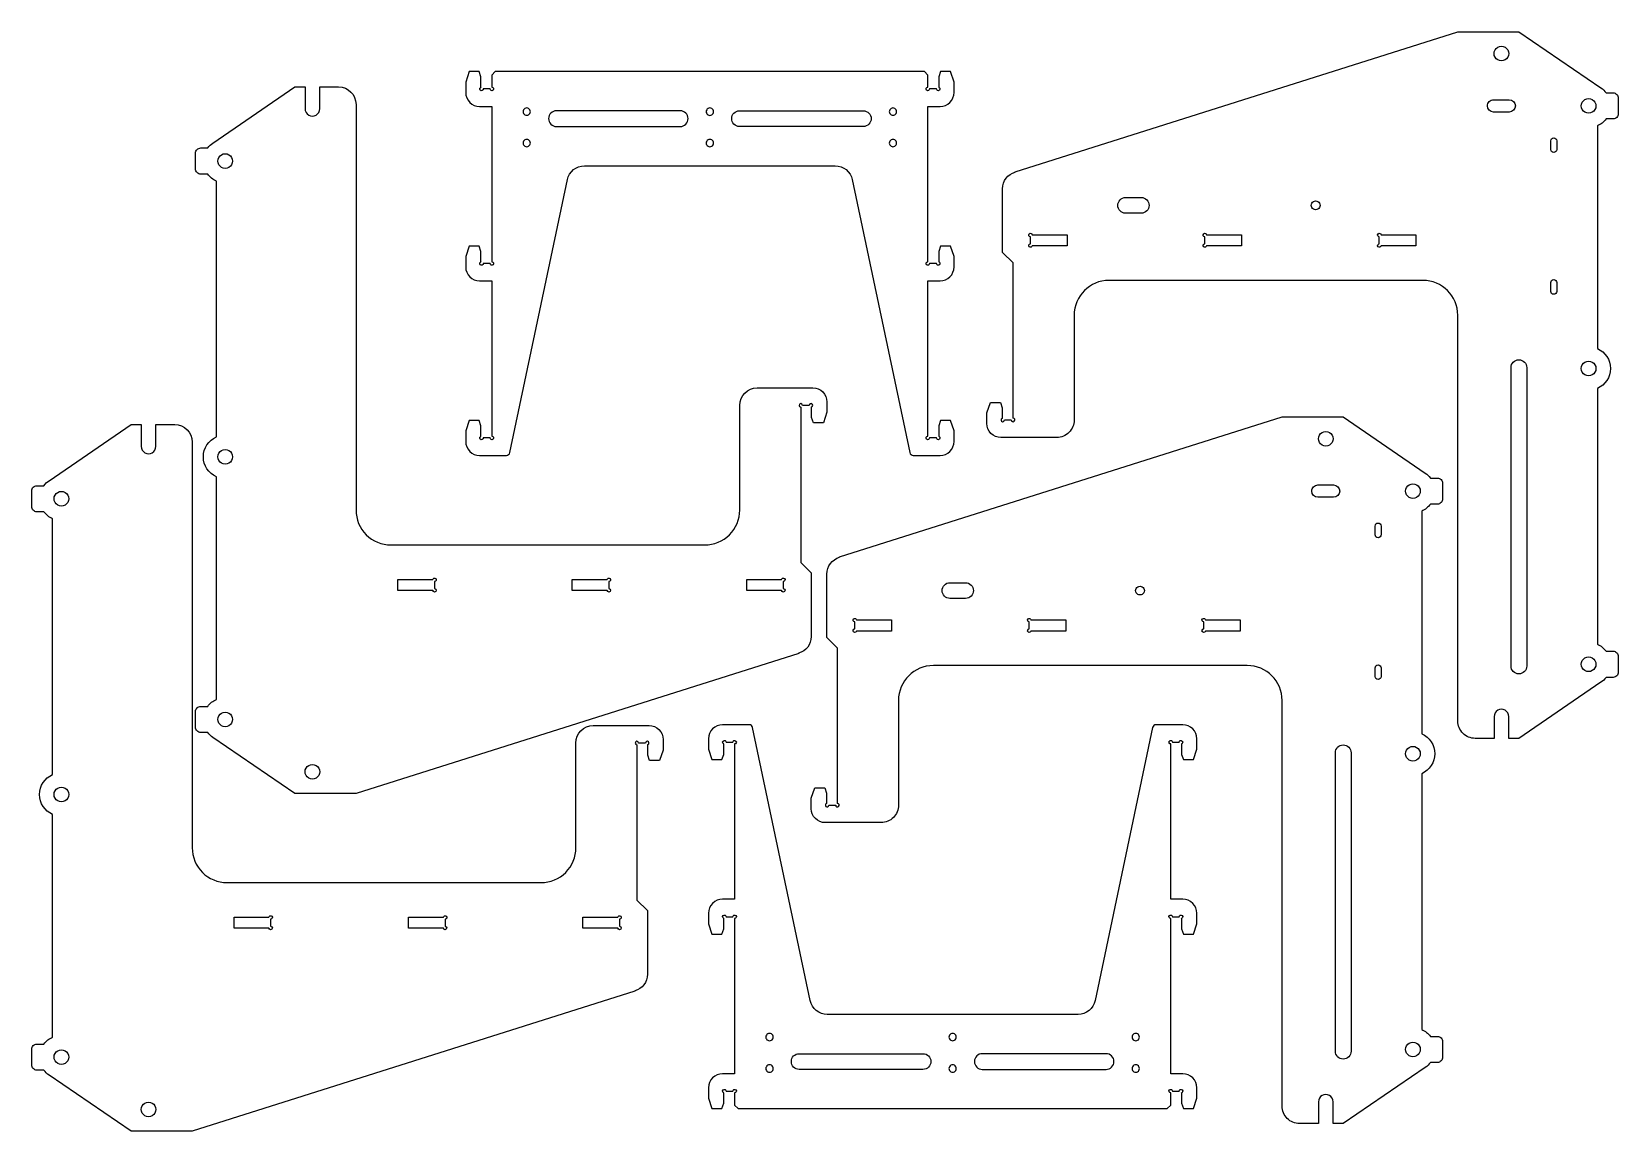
# Model space of a CAD drawing. Extents: x -5 to 30.9, y 3 to 27.8.
import ezdxf

# ---------------------------------------------------------------- set-up
doc = ezdxf.new("R2010")
doc.units = 0
doc.header["$MEASUREMENT"] = 0
doc.layers.add('CONTINUOUS', color=7, linetype='CONTINUOUS')

msp = doc.modelspace()

# ---------------------------------------------------------------- linework, layer by layer
at = {"layer": 'CONTINUOUS', "color": 1, "linetype": 'CONTINUOUS'}
for p, q in [((17.241, 24.685), (27.234, 27.843)), ((27.234, 27.843), (28.612, 27.843)), ((28.612, 27.843), (30.465, 26.576)), ((4.917, 26.946), (4.838, 26.709)), ((5.142, 26.946), (4.917, 26.946)), ((5.182, 26.825), (5.142, 26.946)), ((5.507, 26.946), (5.428, 26.867)), ((5.428, 26.867), (5.428, 26.591)), ((15.192, 26.946), (5.507, 26.946)), ((15.271, 26.867), (15.192, 26.946)), ((15.271, 26.591), (15.271, 26.867)), ((15.557, 26.946), (15.517, 26.825)), ((15.783, 26.946), (15.557, 26.946)), ((15.861, 26.709), (15.783, 26.946)), ((-0.869, 25.331), (0.984, 26.598)), ((0.984, 26.598), (1.212, 26.598)), ((1.543, 26.106), (1.543, 26.598)), ((5.182, 26.589), (5.182, 26.825)), ((5.196, 26.591), (5.196, 26.591)), ((15.517, 26.825), (15.517, 26.589)), ((15.861, 26.473), (15.861, 26.709)), ((2.362, 26.205), (2.362, 17.051)), ((5.153, 26.158), (5.428, 26.158)), ((5.428, 26.158), (5.428, 22.654)), ((15.271, 26.158), (15.546, 26.158)), ((15.271, 22.654), (15.271, 26.158)), ((28.041, 26.308), (28.395, 26.308)), ((30.856, 26.347), (30.856, 25.993)), ((11.019, 26.06), (13.814, 26.06)), ((6.885, 25.705), (9.68, 25.705)), ((30.384, 25.719), (30.384, 20.696)), ((-1.142, 25.221), (-0.985, 25.221)), ((29.466, 25.383), (29.466, 25.186)), ((7.519, 24.82), (10.35, 24.82)), ((10.35, 24.82), (13.18, 24.82)), ((5.835, 18.347), (7.134, 24.507)), ((17.243, 24.677), (17.241, 24.685)), ((16.958, 22.863), (16.958, 24.299)), ((19.734, 24.103), (20.088, 24.103)), ((4.917, 23.009), (4.838, 22.772)), ((5.142, 23.009), (4.917, 23.009)), ((5.182, 22.888), (5.142, 23.009)), ((15.557, 23.009), (15.517, 22.888)), ((15.783, 23.009), (15.557, 23.009)), ((15.861, 22.772), (15.783, 23.009)), ((17.588, 23.06), (17.588, 23.217)), ((17.627, 23.264), (18.415, 23.264)), ((18.415, 23.014), (17.627, 23.014)), ((17.628, 23.257), (17.628, 23.257)), ((17.628, 23.021), (17.628, 23.021)), ((18.415, 23.264), (18.415, 23.014)), ((21.525, 23.06), (21.525, 23.217)), ((21.564, 23.264), (22.352, 23.264)), ((22.352, 23.014), (21.564, 23.014)), ((22.352, 23.264), (22.352, 23.014)), ((25.462, 23.06), (25.462, 23.217)), ((25.501, 23.264), (26.289, 23.264)), ((26.289, 23.014), (25.501, 23.014)), ((25.502, 23.257), (25.502, 23.257)), ((25.502, 23.021), (25.502, 23.021)), ((26.289, 23.264), (26.289, 23.014)), ((5.196, 22.654), (5.196, 22.654)), ((15.517, 22.888), (15.517, 22.652)), ((15.861, 22.536), (15.861, 22.772)), ((17.195, 22.627), (16.958, 22.863)), ((17.195, 19.123), (17.195, 22.627)), ((5.153, 22.221), (5.428, 22.221)), ((5.428, 22.221), (5.428, 21.583)), ((15.271, 21.583), (15.271, 22.221)), ((5.428, 21.583), (5.428, 18.717)), ((15.271, 18.717), (15.271, 21.583)), ((18.573, 21.446), (18.573, 19.084)), ((27.234, 12.292), (27.234, 21.446)), ((28.435, 13.532), (28.435, 20.265)), ((11.023, 17.051), (11.023, 19.413)), ((12.401, 19.374), (12.401, 15.87)), ((12.594, 19.413), (12.441, 19.413)), ((12.647, 19.14), (12.647, 19.377)), ((12.992, 19.492), (12.992, 19.256)), ((16.604, 19.241), (16.683, 19.477)), ((16.683, 19.477), (16.908, 19.477)), ((16.908, 19.477), (16.949, 19.357)), ((16.949, 19.357), (16.949, 19.12)), ((4.917, 19.072), (4.838, 18.835)), ((5.142, 19.072), (4.917, 19.072)), ((5.182, 18.951), (5.142, 19.072)), ((12.687, 19.02), (12.647, 19.14)), ((12.913, 19.02), (12.687, 19.02)), ((12.992, 19.256), (12.913, 19.02)), ((13.276, 15.993), (23.269, 19.152)), ((15.557, 19.072), (15.517, 18.951)), ((15.783, 19.072), (15.557, 19.072)), ((15.861, 18.835), (15.783, 19.072)), ((16.604, 19.005), (16.604, 19.241)), ((17.002, 19.084), (17.155, 19.084)), ((23.269, 19.152), (24.647, 19.152)), ((24.647, 19.152), (26.499, 17.885)), ((-4.567, 17.712), (-2.714, 18.979)), ((-2.714, 18.979), (-2.486, 18.979)), ((-2.155, 18.487), (-2.155, 18.979)), ((5.182, 18.715), (5.182, 18.951)), ((15.517, 18.951), (15.517, 18.715)), ((15.861, 18.599), (15.861, 18.835)), ((-1.336, 18.586), (-1.336, 9.432)), ((5.153, 18.284), (5.428, 18.284)), ((14.941, 18.284), (15.271, 18.284)), ((-4.84, 17.601), (-4.683, 17.601)), ((24.076, 17.617), (24.43, 17.617)), ((26.891, 17.656), (26.891, 17.302)), ((26.418, 17.028), (26.418, 12.005)), ((25.501, 16.691), (25.501, 16.494)), ((12.401, 15.87), (12.637, 15.634)), ((13.278, 15.986), (13.276, 15.993)), ((3.307, 15.484), (4.095, 15.484)), ((3.307, 15.233), (3.307, 15.484)), ((4.134, 15.437), (4.134, 15.28)), ((7.244, 15.484), (8.032, 15.484)), ((7.244, 15.233), (7.244, 15.484)), ((8.071, 15.437), (8.071, 15.28)), ((11.181, 15.484), (11.969, 15.484)), ((11.181, 15.233), (11.181, 15.484)), ((12.008, 15.437), (12.008, 15.28)), ((12.637, 15.634), (12.637, 14.198)), ((12.993, 14.172), (12.993, 15.608)), ((15.769, 15.412), (16.123, 15.412)), ((4.095, 15.233), (3.307, 15.233)), ((8.032, 15.233), (7.244, 15.233)), ((11.969, 15.233), (11.181, 15.233)), ((13.623, 14.368), (13.623, 14.526)), ((13.662, 14.572), (14.45, 14.572)), ((13.662, 14.329), (13.662, 14.329)), ((13.663, 14.565), (13.663, 14.565)), ((14.45, 14.572), (14.45, 14.322)), ((17.56, 14.368), (17.56, 14.526)), ((17.599, 14.572), (18.387, 14.572)), ((18.387, 14.572), (18.387, 14.322)), ((21.497, 14.368), (21.497, 14.526)), ((21.536, 14.572), (22.324, 14.572)), ((21.537, 14.565), (21.537, 14.565)), ((21.537, 14.329), (21.537, 14.329)), ((22.324, 14.572), (22.324, 14.322)), ((13.229, 13.935), (12.993, 14.172)), ((14.45, 14.322), (13.662, 14.322)), ((18.387, 14.322), (17.599, 14.322)), ((22.324, 14.322), (21.536, 14.322)), ((12.355, 13.812), (2.362, 10.654)), ((12.353, 13.82), (12.355, 13.812)), ((13.229, 10.431), (13.229, 13.935)), ((30.465, 13.166), (28.612, 11.899)), ((-1.142, 12.622), (-0.985, 12.622)), ((14.607, 12.754), (14.607, 10.392)), ((23.269, 3.601), (23.269, 12.754)), ((-1.26, 12.15), (-1.26, 12.504)), ((11.239, 12.206), (10.909, 12.206)), ((21.027, 12.206), (20.752, 12.206)), ((28.053, 12.391), (28.053, 11.899)), ((9.294, 11.873), (9.294, 11.637)), ((10.319, 11.891), (10.319, 11.655)), ((20.345, 12.144), (19.046, 5.983)), ((28.612, 11.899), (28.384, 11.899)), ((7.325, 9.432), (7.325, 11.794)), ((8.703, 11.755), (8.703, 8.251)), ((8.896, 11.794), (8.742, 11.794)), ((8.949, 11.521), (8.949, 11.758)), ((8.989, 11.401), (8.949, 11.521)), ((9.294, 11.637), (9.215, 11.401)), ((10.319, 11.655), (10.398, 11.419)), ((10.623, 11.419), (10.663, 11.539)), ((10.663, 11.539), (10.663, 11.775)), ((10.909, 11.773), (10.909, 8.907)), ((20.752, 8.907), (20.752, 11.773)), ((20.998, 11.775), (20.998, 11.539)), ((20.998, 11.539), (21.038, 11.419)), ((21.264, 11.419), (21.342, 11.655)), ((24.47, 4.841), (24.47, 11.573)), ((9.215, 11.401), (8.989, 11.401)), ((10.398, 11.419), (10.623, 11.419)), ((21.038, 11.419), (21.264, 11.419)), ((12.639, 10.55), (12.718, 10.786)), ((12.718, 10.786), (12.943, 10.786)), ((12.943, 10.786), (12.983, 10.665)), ((2.362, 10.654), (0.984, 10.654)), ((12.639, 10.313), (12.639, 10.55)), ((12.983, 10.665), (12.983, 10.429)), ((13.037, 10.392), (13.19, 10.392)), ((10.909, 8.907), (10.909, 8.269)), ((20.752, 8.269), (20.752, 8.907)), ((8.703, 8.251), (8.939, 8.015)), ((21.027, 8.269), (20.752, 8.269)), ((8.939, 8.015), (8.939, 6.579)), ((10.319, 7.954), (10.319, 7.718)), ((-0.391, 7.864), (0.397, 7.864)), ((-0.391, 7.614), (-0.391, 7.864)), ((0.397, 7.614), (-0.391, 7.614)), ((0.435, 7.818), (0.435, 7.661)), ((3.546, 7.864), (4.334, 7.864)), ((3.546, 7.614), (3.546, 7.864)), ((4.334, 7.614), (3.546, 7.614)), ((4.372, 7.818), (4.372, 7.661)), ((7.483, 7.864), (8.271, 7.864)), ((7.483, 7.614), (7.483, 7.864)), ((8.271, 7.614), (7.483, 7.614)), ((8.309, 7.818), (8.309, 7.661)), ((10.319, 7.718), (10.398, 7.482)), ((10.623, 7.482), (10.663, 7.602)), ((10.663, 7.602), (10.663, 7.838)), ((10.909, 7.836), (10.909, 4.332)), ((20.752, 4.332), (20.752, 7.836)), ((20.984, 7.836), (20.984, 7.836)), ((20.998, 7.602), (21.038, 7.482)), ((21.264, 7.482), (21.342, 7.718)), ((10.398, 7.482), (10.623, 7.482)), ((21.038, 7.482), (21.264, 7.482)), ((8.657, 6.193), (-1.336, 3.035)), ((8.655, 6.2), (8.657, 6.193)), ((15.831, 5.671), (13, 5.671)), ((18.661, 5.671), (15.831, 5.671)), ((-4.958, 4.531), (-4.958, 4.885)), ((-4.84, 5.003), (-4.683, 5.003)), ((19.295, 4.785), (16.5, 4.785)), ((10.909, 4.332), (10.634, 4.332)), ((15.161, 4.43), (12.366, 4.43)), ((21.027, 4.332), (20.752, 4.332)), ((26.499, 4.474), (24.647, 3.207)), ((10.319, 4.017), (10.319, 3.781)), ((10.319, 3.781), (10.398, 3.545)), ((10.623, 3.545), (10.663, 3.665)), ((10.663, 3.665), (10.663, 3.901)), ((10.909, 3.899), (10.909, 3.623)), ((10.909, 3.623), (10.988, 3.545)), ((20.673, 3.545), (20.752, 3.623)), ((20.752, 3.623), (20.752, 3.899)), ((20.984, 3.899), (20.984, 3.899)), ((20.998, 3.901), (20.998, 3.665)), ((20.998, 3.665), (21.038, 3.545)), ((21.264, 3.545), (21.342, 3.781)), ((24.088, 3.699), (24.088, 3.207)), ((10.398, 3.545), (10.623, 3.545)), ((10.988, 3.545), (20.673, 3.545)), ((21.038, 3.545), (21.264, 3.545)), ((-1.336, 3.035), (-2.714, 3.035)), ((24.647, 3.207), (24.418, 3.207))]:
    msp.add_line(p, q, dxfattribs=at)
at = {"layer": 'CONTINUOUS'}
for p, q in [((5.182, 22.652), (5.182, 22.888)), ((20.998, 7.838), (20.998, 7.602))]:
    msp.add_line(p, q, dxfattribs=at)
at = {"layer": 'CONTINUOUS', "color": 1, "linetype": 'CONTINUOUS'}
for points in [[(28.075, 27.269), (28.045, 27.32), (28.045, 27.383), (28.075, 27.434)], [(28.075, 27.434), (28.104, 27.485), (28.159, 27.517), (28.218, 27.517)], [(28.218, 27.186), (28.159, 27.186), (28.104, 27.217), (28.075, 27.269)], [(28.218, 27.517), (28.277, 27.517), (28.332, 27.485), (28.362, 27.434)], [(28.362, 27.269), (28.332, 27.217), (28.277, 27.186), (28.218, 27.186)], [(28.362, 27.434), (28.391, 27.383), (28.391, 27.32), (28.362, 27.269)], [(1.212, 26.598), (1.212, 26.598), (1.212, 26.106), (1.212, 26.106)], [(1.543, 26.598), (1.543, 26.598), (1.968, 26.598), (1.968, 26.598)], [(1.968, 26.598), (2.186, 26.598), (2.362, 26.422), (2.362, 26.205)], [(4.838, 26.709), (4.838, 26.709), (4.838, 26.473), (4.838, 26.473)], [(5.168, 26.524), (5.157, 26.535), (5.154, 26.552), (5.16, 26.567)], [(5.16, 26.567), (5.164, 26.577), (5.172, 26.585), (5.182, 26.589)], [(5.211, 26.516), (5.196, 26.509), (5.179, 26.513), (5.168, 26.524)], [(5.235, 26.552), (5.235, 26.536), (5.226, 26.522), (5.211, 26.516)], [(5.389, 26.552), (5.389, 26.552), (5.235, 26.552), (5.235, 26.552)], [(5.413, 26.516), (5.399, 26.522), (5.389, 26.536), (5.389, 26.552)], [(5.456, 26.524), (5.445, 26.513), (5.428, 26.509), (5.413, 26.516)], [(5.428, 26.591), (5.444, 26.591), (5.459, 26.582), (5.465, 26.567)], [(5.465, 26.567), (5.471, 26.552), (5.467, 26.535), (5.456, 26.524)], [(15.243, 26.524), (15.232, 26.535), (15.228, 26.552), (15.234, 26.567)], [(15.234, 26.567), (15.241, 26.582), (15.255, 26.591), (15.271, 26.591)], [(15.286, 26.516), (15.271, 26.509), (15.254, 26.513), (15.243, 26.524)], [(15.31, 26.552), (15.31, 26.536), (15.301, 26.522), (15.286, 26.516)], [(15.464, 26.552), (15.464, 26.552), (15.31, 26.552), (15.31, 26.552)], [(15.488, 26.516), (15.473, 26.522), (15.464, 26.536), (15.464, 26.552)], [(15.531, 26.524), (15.52, 26.513), (15.503, 26.509), (15.488, 26.516)], [(15.517, 26.589), (15.527, 26.585), (15.535, 26.577), (15.54, 26.567)], [(15.54, 26.567), (15.546, 26.552), (15.542, 26.535), (15.531, 26.524)], [(30.465, 26.576), (30.509, 26.546), (30.548, 26.509), (30.58, 26.465)], [(4.838, 26.473), (4.838, 26.39), (4.871, 26.31), (4.93, 26.25)], [(4.93, 26.25), (4.989, 26.191), (5.069, 26.158), (5.153, 26.158)], [(15.546, 26.158), (15.63, 26.158), (15.71, 26.191), (15.769, 26.25)], [(15.769, 26.25), (15.828, 26.31), (15.861, 26.39), (15.861, 26.473)], [(27.903, 26.17), (27.903, 26.207), (27.918, 26.242), (27.944, 26.268)], [(28.041, 26.032), (27.965, 26.032), (27.903, 26.094), (27.903, 26.17)], [(27.944, 26.268), (27.97, 26.293), (28.005, 26.308), (28.041, 26.308)], [(28.395, 26.308), (28.472, 26.308), (28.533, 26.246), (28.533, 26.17)], [(28.533, 26.17), (28.533, 26.094), (28.472, 26.032), (28.395, 26.032)], [(30.043, 26.087), (30.014, 26.139), (30.014, 26.202), (30.043, 26.253)], [(30.043, 26.253), (30.073, 26.304), (30.128, 26.336), (30.187, 26.336)], [(30.187, 26.336), (30.246, 26.336), (30.301, 26.304), (30.33, 26.253)], [(30.33, 26.253), (30.36, 26.202), (30.36, 26.139), (30.33, 26.087)], [(30.58, 26.465), (30.58, 26.465), (30.738, 26.465), (30.738, 26.465)], [(30.738, 26.465), (30.769, 26.465), (30.799, 26.453), (30.821, 26.431)], [(30.821, 26.431), (30.844, 26.409), (30.856, 26.379), (30.856, 26.347)], [(1.212, 26.106), (1.212, 26.047), (1.244, 25.993), (1.295, 25.963)], [(1.295, 25.963), (1.346, 25.934), (1.409, 25.934), (1.46, 25.963)], [(1.46, 25.963), (1.511, 25.993), (1.543, 26.047), (1.543, 26.106)], [(6.174, 26.112), (6.149, 26.097), (6.133, 26.07), (6.133, 26.04)], [(6.133, 26.04), (6.133, 26.011), (6.149, 25.983), (6.174, 25.969)], [(6.257, 26.112), (6.232, 26.127), (6.2, 26.127), (6.174, 26.112)], [(6.174, 25.969), (6.2, 25.954), (6.232, 25.954), (6.257, 25.969)], [(6.298, 26.04), (6.298, 26.07), (6.283, 26.097), (6.257, 26.112)], [(6.257, 25.969), (6.283, 25.983), (6.298, 26.011), (6.298, 26.04)], [(6.76, 26.008), (6.727, 25.975), (6.708, 25.93), (6.708, 25.883)], [(6.708, 25.883), (6.708, 25.836), (6.727, 25.791), (6.76, 25.757)], [(6.885, 26.06), (6.838, 26.06), (6.793, 26.041), (6.76, 26.008)], [(9.68, 26.06), (9.68, 26.06), (6.885, 26.06), (6.885, 26.06)], [(9.806, 26.008), (9.772, 26.041), (9.727, 26.06), (9.68, 26.06)], [(9.857, 25.883), (9.857, 25.93), (9.839, 25.975), (9.806, 26.008)], [(9.806, 25.757), (9.839, 25.791), (9.857, 25.836), (9.857, 25.883)], [(10.308, 26.112), (10.283, 26.097), (10.267, 26.07), (10.267, 26.04)], [(10.267, 26.04), (10.267, 26.011), (10.283, 25.983), (10.308, 25.968)], [(10.391, 26.112), (10.365, 26.127), (10.334, 26.127), (10.308, 26.112)], [(10.308, 25.968), (10.334, 25.953), (10.365, 25.953), (10.391, 25.968)], [(10.432, 26.04), (10.432, 26.07), (10.417, 26.097), (10.391, 26.112)], [(10.391, 25.968), (10.417, 25.983), (10.432, 26.011), (10.432, 26.04)], [(10.842, 25.883), (10.842, 25.93), (10.86, 25.975), (10.894, 26.008)], [(10.894, 25.757), (10.86, 25.791), (10.842, 25.836), (10.842, 25.883)], [(10.894, 26.008), (10.927, 26.041), (10.972, 26.06), (11.019, 26.06)], [(13.814, 26.06), (13.861, 26.06), (13.906, 26.041), (13.939, 26.008)], [(13.939, 26.008), (13.973, 25.975), (13.991, 25.93), (13.991, 25.883)], [(13.991, 25.883), (13.991, 25.836), (13.973, 25.791), (13.939, 25.757)], [(14.442, 26.112), (14.417, 26.097), (14.401, 26.07), (14.401, 26.04)], [(14.401, 26.04), (14.401, 26.011), (14.417, 25.983), (14.442, 25.969)], [(14.525, 26.112), (14.499, 26.127), (14.468, 26.127), (14.442, 26.112)], [(14.442, 25.969), (14.468, 25.954), (14.499, 25.954), (14.525, 25.969)], [(14.566, 26.04), (14.566, 26.07), (14.55, 26.097), (14.525, 26.112)], [(14.525, 25.969), (14.55, 25.983), (14.566, 26.011), (14.566, 26.04)], [(28.395, 26.032), (28.395, 26.032), (28.041, 26.032), (28.041, 26.032)], [(30.187, 26.005), (30.128, 26.005), (30.073, 26.036), (30.043, 26.087)], [(30.33, 26.087), (30.301, 26.036), (30.246, 26.005), (30.187, 26.005)], [(30.58, 25.875), (30.529, 25.807), (30.462, 25.753), (30.384, 25.719)], [(30.738, 25.875), (30.738, 25.875), (30.58, 25.875), (30.58, 25.875)], [(30.821, 25.91), (30.799, 25.887), (30.769, 25.875), (30.738, 25.875)], [(30.856, 25.993), (30.856, 25.962), (30.844, 25.932), (30.821, 25.91)], [(6.76, 25.757), (6.793, 25.724), (6.838, 25.705), (6.885, 25.705)], [(9.68, 25.705), (9.727, 25.705), (9.772, 25.724), (9.806, 25.757)], [(11.019, 25.705), (10.972, 25.705), (10.927, 25.724), (10.894, 25.757)], [(13.814, 25.705), (13.814, 25.705), (11.019, 25.705), (11.019, 25.705)], [(13.939, 25.757), (13.906, 25.724), (13.861, 25.705), (13.814, 25.705)], [(29.332, 25.383), (29.333, 25.42), (29.362, 25.45), (29.399, 25.45)], [(29.399, 25.45), (29.436, 25.45), (29.466, 25.42), (29.466, 25.383)], [(-1.26, 25.102), (-1.26, 25.134), (-1.248, 25.164), (-1.226, 25.186)], [(-1.26, 24.748), (-1.26, 24.748), (-1.26, 25.102), (-1.26, 25.102)], [(-1.226, 25.186), (-1.203, 25.208), (-1.173, 25.221), (-1.142, 25.221)], [(-0.985, 25.221), (-0.952, 25.264), (-0.913, 25.301), (-0.869, 25.331)], [(-0.734, 25.008), (-0.705, 25.059), (-0.65, 25.091), (-0.591, 25.091)], [(-0.591, 25.091), (-0.532, 25.091), (-0.477, 25.059), (-0.448, 25.008)], [(6.174, 25.403), (6.149, 25.388), (6.133, 25.361), (6.133, 25.331)], [(6.133, 25.331), (6.133, 25.302), (6.149, 25.275), (6.174, 25.26)], [(6.257, 25.403), (6.232, 25.418), (6.2, 25.418), (6.174, 25.403)], [(6.174, 25.26), (6.2, 25.245), (6.232, 25.245), (6.257, 25.26)], [(6.298, 25.331), (6.298, 25.361), (6.283, 25.388), (6.257, 25.403)], [(6.257, 25.26), (6.283, 25.275), (6.298, 25.302), (6.298, 25.331)], [(10.308, 25.403), (10.283, 25.388), (10.267, 25.361), (10.267, 25.331)], [(10.267, 25.331), (10.267, 25.302), (10.283, 25.274), (10.308, 25.26)], [(10.391, 25.403), (10.365, 25.418), (10.334, 25.418), (10.308, 25.403)], [(10.308, 25.26), (10.334, 25.245), (10.365, 25.245), (10.391, 25.26)], [(10.432, 25.331), (10.432, 25.361), (10.417, 25.388), (10.391, 25.403)], [(10.391, 25.26), (10.417, 25.274), (10.432, 25.302), (10.432, 25.331)], [(14.442, 25.403), (14.417, 25.388), (14.401, 25.361), (14.401, 25.331)], [(14.401, 25.331), (14.401, 25.302), (14.417, 25.275), (14.442, 25.26)], [(14.525, 25.403), (14.499, 25.418), (14.468, 25.418), (14.442, 25.403)], [(14.442, 25.26), (14.468, 25.245), (14.499, 25.245), (14.525, 25.26)], [(14.566, 25.331), (14.566, 25.361), (14.55, 25.388), (14.525, 25.403)], [(14.525, 25.26), (14.55, 25.275), (14.566, 25.302), (14.566, 25.331)], [(29.332, 25.186), (29.332, 25.186), (29.332, 25.383), (29.332, 25.383)], [(29.399, 25.119), (29.362, 25.119), (29.333, 25.149), (29.332, 25.186)], [(29.466, 25.186), (29.466, 25.149), (29.436, 25.119), (29.399, 25.119)], [(-1.226, 24.665), (-1.248, 24.687), (-1.26, 24.717), (-1.26, 24.748)], [(-0.734, 24.843), (-0.764, 24.894), (-0.764, 24.957), (-0.734, 25.008)], [(-0.591, 24.76), (-0.65, 24.76), (-0.705, 24.791), (-0.734, 24.843)], [(-0.448, 24.843), (-0.477, 24.791), (-0.532, 24.76), (-0.591, 24.76)], [(-0.448, 25.008), (-0.418, 24.957), (-0.418, 24.894), (-0.448, 24.843)], [(7.134, 24.507), (7.173, 24.689), (7.333, 24.82), (7.519, 24.82)], [(13.18, 24.82), (13.366, 24.82), (13.527, 24.689), (13.565, 24.507)], [(-1.142, 24.63), (-1.173, 24.63), (-1.203, 24.642), (-1.226, 24.665)], [(-0.985, 24.63), (-0.985, 24.63), (-1.142, 24.63), (-1.142, 24.63)], [(-0.788, 24.474), (-0.866, 24.508), (-0.934, 24.562), (-0.985, 24.63)], [(-0.788, 18.703), (-0.788, 18.703), (-0.788, 24.474), (-0.788, 24.474)], [(13.565, 24.507), (13.565, 24.507), (14.864, 18.347), (14.864, 18.347)], [(16.958, 24.299), (16.958, 24.475), (17.074, 24.629), (17.243, 24.677)], [(19.557, 23.926), (19.557, 23.973), (19.576, 24.018), (19.609, 24.051)], [(19.609, 24.051), (19.642, 24.085), (19.687, 24.103), (19.734, 24.103)], [(20.088, 24.103), (20.135, 24.103), (20.18, 24.085), (20.214, 24.051)], [(20.214, 24.051), (20.247, 24.018), (20.266, 23.973), (20.266, 23.926)], [(23.94, 23.975), (23.958, 24.006), (23.99, 24.025), (24.025, 24.025)], [(24.025, 24.025), (24.061, 24.025), (24.093, 24.006), (24.111, 23.975)], [(19.734, 23.749), (19.636, 23.749), (19.557, 23.828), (19.557, 23.926)], [(20.088, 23.749), (20.088, 23.749), (19.734, 23.749), (19.734, 23.749)], [(20.266, 23.926), (20.266, 23.828), (20.186, 23.749), (20.088, 23.749)], [(23.94, 23.877), (23.922, 23.907), (23.922, 23.945), (23.94, 23.975)], [(24.025, 23.828), (23.99, 23.828), (23.958, 23.846), (23.94, 23.877)], [(24.111, 23.877), (24.093, 23.846), (24.061, 23.828), (24.025, 23.828)], [(24.111, 23.975), (24.128, 23.945), (24.128, 23.907), (24.111, 23.877)], [(17.552, 23.242), (17.546, 23.256), (17.549, 23.273), (17.56, 23.285)], [(17.56, 23.285), (17.572, 23.296), (17.589, 23.299), (17.603, 23.293)], [(17.603, 23.293), (17.616, 23.288), (17.625, 23.277), (17.627, 23.264)], [(21.489, 23.242), (21.483, 23.256), (21.486, 23.273), (21.498, 23.285)], [(21.498, 23.285), (21.509, 23.296), (21.526, 23.299), (21.54, 23.293)], [(21.54, 23.293), (21.553, 23.288), (21.562, 23.277), (21.564, 23.264)], [(25.426, 23.242), (25.42, 23.256), (25.423, 23.273), (25.435, 23.285)], [(25.435, 23.285), (25.446, 23.296), (25.463, 23.299), (25.477, 23.293)], [(25.477, 23.293), (25.49, 23.288), (25.499, 23.277), (25.501, 23.264)], [(17.56, 22.993), (17.549, 23.004), (17.546, 23.021), (17.552, 23.036)], [(17.588, 23.217), (17.572, 23.217), (17.558, 23.227), (17.552, 23.242)], [(17.552, 23.036), (17.558, 23.05), (17.572, 23.06), (17.588, 23.06)], [(17.603, 22.984), (17.589, 22.978), (17.572, 22.981), (17.56, 22.993)], [(17.627, 23.014), (17.625, 23.001), (17.616, 22.989), (17.603, 22.984)], [(17.628, 23.257), (17.628, 23.257), (17.628, 23.257), (17.628, 23.257)], [(17.628, 23.021), (17.628, 23.021), (17.628, 23.021), (17.628, 23.021)], [(21.498, 22.993), (21.486, 23.004), (21.483, 23.021), (21.489, 23.036)], [(21.525, 23.217), (21.509, 23.217), (21.495, 23.227), (21.489, 23.242)], [(21.489, 23.036), (21.495, 23.05), (21.509, 23.06), (21.525, 23.06)], [(21.54, 22.984), (21.526, 22.978), (21.509, 22.981), (21.498, 22.993)], [(21.564, 23.014), (21.562, 23.001), (21.553, 22.989), (21.54, 22.984)], [(25.435, 22.993), (25.423, 23.004), (25.42, 23.021), (25.426, 23.036)], [(25.462, 23.217), (25.446, 23.217), (25.432, 23.227), (25.426, 23.242)], [(25.426, 23.036), (25.432, 23.05), (25.446, 23.06), (25.462, 23.06)], [(25.477, 22.984), (25.463, 22.978), (25.446, 22.981), (25.435, 22.993)], [(25.501, 23.014), (25.499, 23.001), (25.49, 22.989), (25.477, 22.984)], [(4.838, 22.772), (4.838, 22.772), (4.838, 22.536), (4.838, 22.536)], [(5.168, 22.587), (5.157, 22.598), (5.154, 22.615), (5.16, 22.63)], [(5.16, 22.63), (5.164, 22.64), (5.172, 22.648), (5.182, 22.652)], [(5.211, 22.579), (5.196, 22.572), (5.179, 22.576), (5.168, 22.587)], [(5.235, 22.615), (5.235, 22.599), (5.226, 22.585), (5.211, 22.579)], [(5.389, 22.615), (5.389, 22.615), (5.235, 22.615), (5.235, 22.615)], [(5.413, 22.579), (5.399, 22.585), (5.389, 22.599), (5.389, 22.615)], [(5.456, 22.587), (5.445, 22.576), (5.428, 22.572), (5.413, 22.579)], [(5.428, 22.654), (5.444, 22.654), (5.459, 22.645), (5.465, 22.63)], [(5.465, 22.63), (5.471, 22.615), (5.467, 22.598), (5.456, 22.587)], [(15.243, 22.587), (15.232, 22.598), (15.228, 22.615), (15.234, 22.63)], [(15.234, 22.63), (15.241, 22.645), (15.255, 22.654), (15.271, 22.654)], [(15.286, 22.579), (15.271, 22.572), (15.254, 22.576), (15.243, 22.587)], [(15.31, 22.615), (15.31, 22.599), (15.301, 22.585), (15.286, 22.579)], [(15.464, 22.615), (15.464, 22.615), (15.31, 22.615), (15.31, 22.615)], [(15.488, 22.579), (15.473, 22.585), (15.464, 22.599), (15.464, 22.615)], [(15.531, 22.587), (15.52, 22.576), (15.503, 22.572), (15.488, 22.579)], [(15.517, 22.652), (15.527, 22.648), (15.535, 22.64), (15.54, 22.63)], [(15.54, 22.63), (15.546, 22.615), (15.542, 22.598), (15.531, 22.587)], [(4.838, 22.536), (4.838, 22.453), (4.871, 22.373), (4.93, 22.313)], [(4.93, 22.313), (4.989, 22.254), (5.069, 22.221), (5.153, 22.221)], [(15.271, 22.221), (15.271, 22.221), (15.546, 22.221), (15.546, 22.221)], [(15.546, 22.221), (15.63, 22.221), (15.71, 22.254), (15.769, 22.313)], [(15.769, 22.313), (15.828, 22.373), (15.861, 22.453), (15.861, 22.536)], [(19.36, 22.233), (18.925, 22.233), (18.573, 21.881), (18.573, 21.446)], [(26.447, 22.233), (26.447, 22.233), (19.36, 22.233), (19.36, 22.233)], [(27.234, 21.446), (27.234, 21.881), (26.881, 22.233), (26.447, 22.233)], [(29.332, 22.183), (29.333, 22.22), (29.362, 22.25), (29.399, 22.25)], [(29.399, 22.25), (29.436, 22.25), (29.466, 22.22), (29.466, 22.183)], [(29.332, 21.986), (29.332, 21.986), (29.332, 22.183), (29.332, 22.183)], [(29.399, 21.919), (29.362, 21.919), (29.333, 21.949), (29.332, 21.986)], [(29.466, 21.986), (29.466, 21.949), (29.436, 21.919), (29.399, 21.919)], [(29.466, 22.183), (29.466, 22.183), (29.466, 21.986), (29.466, 21.986)], [(28.435, 20.265), (28.435, 20.363), (28.514, 20.442), (28.612, 20.442)], [(28.612, 20.442), (28.659, 20.442), (28.704, 20.423), (28.737, 20.39)], [(30.384, 20.696), (30.563, 20.618), (30.679, 20.441), (30.679, 20.245)], [(28.737, 20.39), (28.77, 20.357), (28.789, 20.312), (28.789, 20.265)], [(28.789, 20.265), (28.789, 20.265), (28.789, 13.532), (28.789, 13.532)], [(30.044, 20.162), (30.014, 20.213), (30.014, 20.277), (30.044, 20.328)], [(30.044, 20.328), (30.073, 20.379), (30.128, 20.41), (30.187, 20.41)], [(30.187, 20.08), (30.128, 20.08), (30.073, 20.111), (30.044, 20.162)], [(30.187, 20.41), (30.246, 20.41), (30.3, 20.379), (30.33, 20.328)], [(30.33, 20.162), (30.3, 20.111), (30.246, 20.08), (30.187, 20.08)], [(30.33, 20.328), (30.36, 20.277), (30.36, 20.213), (30.33, 20.162)], [(30.679, 20.245), (30.679, 20.049), (30.563, 19.872), (30.384, 19.794)], [(11.023, 19.413), (11.023, 19.631), (11.2, 19.807), (11.417, 19.807)], [(11.417, 19.807), (11.417, 19.807), (12.677, 19.807), (12.677, 19.807)], [(12.677, 19.807), (12.76, 19.807), (12.84, 19.774), (12.9, 19.715)], [(12.9, 19.715), (12.959, 19.656), (12.992, 19.576), (12.992, 19.492)], [(30.384, 19.794), (30.384, 19.794), (30.384, 14.023), (30.384, 14.023)], [(12.401, 19.453), (12.379, 19.453), (12.362, 19.435), (12.362, 19.413)], [(12.362, 19.413), (12.362, 19.392), (12.379, 19.374), (12.401, 19.374)], [(12.441, 19.413), (12.441, 19.435), (12.423, 19.453), (12.401, 19.453)], [(12.618, 19.45), (12.604, 19.444), (12.594, 19.429), (12.594, 19.413)], [(12.661, 19.441), (12.65, 19.453), (12.633, 19.456), (12.618, 19.45)], [(12.647, 19.377), (12.657, 19.38), (12.666, 19.388), (12.67, 19.398)], [(12.67, 19.398), (12.676, 19.413), (12.673, 19.43), (12.661, 19.441)], [(16.696, 18.782), (16.637, 18.841), (16.604, 18.921), (16.604, 19.005)], [(16.926, 19.099), (16.92, 19.084), (16.923, 19.067), (16.935, 19.056)], [(16.949, 19.12), (16.939, 19.117), (16.93, 19.109), (16.926, 19.099)], [(16.935, 19.056), (16.946, 19.044), (16.963, 19.041), (16.977, 19.047)], [(16.977, 19.047), (16.992, 19.053), (17.002, 19.068), (17.002, 19.084)], [(17.155, 19.084), (17.155, 19.068), (17.165, 19.053), (17.18, 19.047)], [(17.18, 19.047), (17.194, 19.041), (17.211, 19.044), (17.222, 19.056)], [(17.231, 19.099), (17.225, 19.113), (17.211, 19.123), (17.195, 19.123)], [(17.222, 19.056), (17.234, 19.067), (17.237, 19.084), (17.231, 19.099)], [(18.573, 19.084), (18.573, 18.979), (18.531, 18.879), (18.457, 18.805)], [(-2.486, 18.979), (-2.486, 18.979), (-2.486, 18.487), (-2.486, 18.487)], [(-2.155, 18.979), (-2.155, 18.979), (-1.73, 18.979), (-1.73, 18.979)], [(-1.73, 18.979), (-1.513, 18.979), (-1.336, 18.803), (-1.336, 18.586)], [(-1.083, 18.252), (-1.083, 18.448), (-0.967, 18.625), (-0.788, 18.703)], [(4.838, 18.835), (4.838, 18.835), (4.838, 18.599), (4.838, 18.599)], [(5.168, 18.65), (5.157, 18.661), (5.154, 18.678), (5.16, 18.693)], [(5.16, 18.693), (5.164, 18.703), (5.172, 18.711), (5.182, 18.715)], [(5.211, 18.642), (5.196, 18.635), (5.179, 18.639), (5.168, 18.65)], [(5.235, 18.678), (5.235, 18.662), (5.226, 18.648), (5.211, 18.642)], [(5.389, 18.678), (5.389, 18.678), (5.235, 18.678), (5.235, 18.678)], [(5.413, 18.642), (5.399, 18.648), (5.389, 18.662), (5.389, 18.678)], [(5.456, 18.65), (5.445, 18.639), (5.428, 18.635), (5.413, 18.642)], [(5.428, 18.717), (5.444, 18.717), (5.459, 18.708), (5.465, 18.693)], [(5.465, 18.693), (5.471, 18.678), (5.467, 18.661), (5.456, 18.65)], [(15.243, 18.65), (15.232, 18.661), (15.228, 18.678), (15.234, 18.693)], [(15.234, 18.693), (15.241, 18.708), (15.255, 18.717), (15.271, 18.717)], [(15.286, 18.642), (15.271, 18.635), (15.254, 18.639), (15.243, 18.65)], [(15.31, 18.678), (15.31, 18.662), (15.301, 18.648), (15.286, 18.642)], [(15.464, 18.678), (15.464, 18.678), (15.31, 18.678), (15.31, 18.678)], [(15.488, 18.642), (15.473, 18.648), (15.464, 18.662), (15.464, 18.678)], [(15.531, 18.65), (15.52, 18.639), (15.503, 18.635), (15.488, 18.642)], [(15.517, 18.715), (15.527, 18.711), (15.535, 18.703), (15.54, 18.693)], [(15.54, 18.693), (15.546, 18.678), (15.542, 18.661), (15.531, 18.65)], [(16.919, 18.69), (16.836, 18.69), (16.755, 18.723), (16.696, 18.782)], [(18.179, 18.69), (18.179, 18.69), (16.919, 18.69), (16.919, 18.69)], [(18.457, 18.805), (18.383, 18.731), (18.283, 18.69), (18.179, 18.69)], [(24.11, 18.577), (24.08, 18.628), (24.08, 18.691), (24.11, 18.743)], [(24.11, 18.743), (24.139, 18.794), (24.194, 18.825), (24.253, 18.825)], [(24.253, 18.825), (24.312, 18.825), (24.367, 18.794), (24.397, 18.743)], [(24.397, 18.743), (24.426, 18.691), (24.426, 18.628), (24.397, 18.577)], [(-2.486, 18.487), (-2.486, 18.428), (-2.454, 18.374), (-2.403, 18.344)], [(-2.403, 18.344), (-2.352, 18.315), (-2.289, 18.315), (-2.238, 18.344)], [(-2.238, 18.344), (-2.187, 18.374), (-2.155, 18.428), (-2.155, 18.487)], [(-0.734, 18.169), (-0.764, 18.221), (-0.764, 18.284), (-0.734, 18.335)], [(-0.734, 18.335), (-0.705, 18.386), (-0.65, 18.417), (-0.591, 18.417)], [(-0.591, 18.417), (-0.532, 18.417), (-0.477, 18.386), (-0.448, 18.335)], [(-0.448, 18.335), (-0.418, 18.284), (-0.418, 18.221), (-0.448, 18.169)], [(4.838, 18.599), (4.838, 18.516), (4.871, 18.436), (4.93, 18.376)], [(4.93, 18.376), (4.989, 18.317), (5.069, 18.284), (5.153, 18.284)], [(5.428, 18.284), (5.428, 18.284), (5.758, 18.284), (5.758, 18.284)], [(5.758, 18.284), (5.795, 18.284), (5.828, 18.31), (5.835, 18.347)], [(14.864, 18.347), (14.872, 18.31), (14.904, 18.284), (14.941, 18.284)], [(15.271, 18.284), (15.271, 18.284), (15.546, 18.284), (15.546, 18.284)], [(15.546, 18.284), (15.63, 18.284), (15.71, 18.317), (15.769, 18.376)], [(15.769, 18.376), (15.828, 18.436), (15.861, 18.516), (15.861, 18.599)], [(24.253, 18.494), (24.194, 18.494), (24.139, 18.526), (24.11, 18.577)], [(24.397, 18.577), (24.367, 18.526), (24.312, 18.494), (24.253, 18.494)], [(-0.788, 17.801), (-0.967, 17.879), (-1.083, 18.056), (-1.083, 18.252)], [(-0.591, 18.087), (-0.65, 18.087), (-0.705, 18.118), (-0.734, 18.169)], [(-0.448, 18.169), (-0.477, 18.118), (-0.532, 18.087), (-0.591, 18.087)], [(-4.958, 17.483), (-4.958, 17.515), (-4.946, 17.545), (-4.924, 17.567)], [(-4.924, 17.567), (-4.902, 17.589), (-4.872, 17.601), (-4.84, 17.601)], [(-4.683, 17.601), (-4.65, 17.645), (-4.611, 17.682), (-4.567, 17.712)], [(-0.788, 12.778), (-0.788, 12.778), (-0.788, 17.801), (-0.788, 17.801)], [(23.938, 17.479), (23.938, 17.515), (23.953, 17.55), (23.978, 17.576)], [(23.978, 17.576), (24.004, 17.602), (24.039, 17.617), (24.076, 17.617)], [(24.43, 17.617), (24.506, 17.617), (24.568, 17.555), (24.568, 17.479)], [(26.078, 17.396), (26.048, 17.447), (26.048, 17.51), (26.078, 17.562)], [(26.078, 17.562), (26.108, 17.613), (26.162, 17.644), (26.222, 17.644)], [(26.222, 17.644), (26.281, 17.644), (26.335, 17.613), (26.365, 17.562)], [(26.365, 17.562), (26.395, 17.51), (26.395, 17.447), (26.365, 17.396)], [(26.499, 17.885), (26.544, 17.855), (26.583, 17.817), (26.615, 17.774)], [(26.615, 17.774), (26.615, 17.774), (26.773, 17.774), (26.773, 17.774)], [(26.773, 17.774), (26.804, 17.774), (26.834, 17.762), (26.856, 17.739)], [(26.856, 17.739), (26.878, 17.717), (26.891, 17.687), (26.891, 17.656)], [(-4.958, 17.129), (-4.958, 17.129), (-4.958, 17.483), (-4.958, 17.483)], [(-4.432, 17.224), (-4.462, 17.275), (-4.462, 17.338), (-4.432, 17.389)], [(-4.432, 17.389), (-4.403, 17.44), (-4.348, 17.472), (-4.289, 17.472)], [(-4.289, 17.141), (-4.348, 17.141), (-4.403, 17.172), (-4.432, 17.224)], [(-4.289, 17.472), (-4.23, 17.472), (-4.175, 17.44), (-4.146, 17.389)], [(-4.146, 17.224), (-4.175, 17.172), (-4.23, 17.141), (-4.289, 17.141)], [(-4.146, 17.389), (-4.116, 17.338), (-4.116, 17.275), (-4.146, 17.224)], [(24.076, 17.341), (24, 17.341), (23.938, 17.403), (23.938, 17.479)], [(24.43, 17.341), (24.43, 17.341), (24.076, 17.341), (24.076, 17.341)], [(24.568, 17.479), (24.568, 17.403), (24.506, 17.341), (24.43, 17.341)], [(26.222, 17.313), (26.162, 17.313), (26.108, 17.345), (26.078, 17.396)], [(26.365, 17.396), (26.335, 17.345), (26.281, 17.313), (26.222, 17.313)], [(26.856, 17.218), (26.834, 17.196), (26.804, 17.183), (26.773, 17.183)], [(26.891, 17.302), (26.891, 17.27), (26.878, 17.24), (26.856, 17.218)], [(-4.924, 17.046), (-4.946, 17.068), (-4.958, 17.098), (-4.958, 17.129)], [(-4.84, 17.011), (-4.872, 17.011), (-4.902, 17.023), (-4.924, 17.046)], [(-4.683, 17.011), (-4.683, 17.011), (-4.84, 17.011), (-4.84, 17.011)], [(-4.486, 16.855), (-4.564, 16.889), (-4.632, 16.943), (-4.683, 17.011)], [(-4.486, 11.084), (-4.486, 11.084), (-4.486, 16.855), (-4.486, 16.855)], [(2.362, 17.051), (2.362, 16.842), (2.445, 16.642), (2.592, 16.494)], [(10.793, 16.494), (10.94, 16.642), (11.023, 16.842), (11.023, 17.051)], [(26.615, 17.183), (26.564, 17.115), (26.496, 17.062), (26.418, 17.028)], [(26.773, 17.183), (26.773, 17.183), (26.615, 17.183), (26.615, 17.183)], [(2.592, 16.494), (2.74, 16.347), (2.94, 16.264), (3.149, 16.264)], [(10.236, 16.264), (10.445, 16.264), (10.645, 16.347), (10.793, 16.494)], [(25.367, 16.691), (25.367, 16.728), (25.397, 16.758), (25.434, 16.758)], [(25.367, 16.494), (25.367, 16.494), (25.367, 16.691), (25.367, 16.691)], [(25.434, 16.428), (25.397, 16.428), (25.367, 16.458), (25.367, 16.494)], [(25.434, 16.758), (25.471, 16.758), (25.501, 16.728), (25.501, 16.691)], [(25.501, 16.494), (25.501, 16.458), (25.471, 16.428), (25.434, 16.428)], [(3.149, 16.264), (3.149, 16.264), (10.236, 16.264), (10.236, 16.264)], [(12.993, 15.608), (12.993, 15.783), (13.109, 15.937), (13.278, 15.986)], [(4.095, 15.484), (4.097, 15.497), (4.106, 15.508), (4.118, 15.513)], [(4.118, 15.513), (4.133, 15.519), (4.15, 15.516), (4.161, 15.504)], [(4.17, 15.461), (4.164, 15.447), (4.149, 15.437), (4.134, 15.437)], [(4.161, 15.504), (4.173, 15.493), (4.176, 15.476), (4.17, 15.461)], [(8.032, 15.484), (8.034, 15.497), (8.043, 15.508), (8.055, 15.513)], [(8.055, 15.513), (8.07, 15.519), (8.087, 15.516), (8.098, 15.504)], [(8.107, 15.461), (8.101, 15.447), (8.086, 15.437), (8.071, 15.437)], [(8.098, 15.504), (8.11, 15.493), (8.113, 15.476), (8.107, 15.461)], [(11.969, 15.484), (11.971, 15.497), (11.98, 15.508), (11.992, 15.513)], [(11.992, 15.513), (12.007, 15.519), (12.024, 15.516), (12.035, 15.504)], [(12.044, 15.461), (12.038, 15.447), (12.023, 15.437), (12.008, 15.437)], [(12.035, 15.504), (12.047, 15.493), (12.05, 15.476), (12.044, 15.461)], [(15.644, 15.36), (15.677, 15.393), (15.722, 15.412), (15.769, 15.412)], [(16.123, 15.412), (16.17, 15.412), (16.215, 15.393), (16.248, 15.36)], [(4.134, 15.201), (4.114, 15.201), (4.098, 15.215), (4.095, 15.233)], [(4.134, 15.28), (4.155, 15.28), (4.173, 15.262), (4.173, 15.24)], [(4.173, 15.24), (4.173, 15.218), (4.155, 15.201), (4.134, 15.201)], [(8.071, 15.201), (8.051, 15.201), (8.035, 15.215), (8.032, 15.233)], [(8.071, 15.28), (8.092, 15.28), (8.11, 15.262), (8.11, 15.24)], [(8.11, 15.24), (8.11, 15.218), (8.092, 15.201), (8.071, 15.201)], [(12.008, 15.201), (11.988, 15.201), (11.972, 15.215), (11.969, 15.233)], [(12.008, 15.28), (12.029, 15.28), (12.047, 15.262), (12.047, 15.24)], [(12.047, 15.24), (12.047, 15.218), (12.029, 15.201), (12.008, 15.201)], [(15.592, 15.235), (15.592, 15.282), (15.61, 15.327), (15.644, 15.36)], [(15.769, 15.057), (15.671, 15.057), (15.592, 15.137), (15.592, 15.235)], [(16.123, 15.057), (16.123, 15.057), (15.769, 15.057), (15.769, 15.057)], [(16.3, 15.235), (16.3, 15.137), (16.221, 15.057), (16.123, 15.057)], [(16.248, 15.36), (16.282, 15.327), (16.3, 15.282), (16.3, 15.235)], [(19.975, 15.185), (19.957, 15.216), (19.957, 15.253), (19.975, 15.284)], [(19.975, 15.284), (19.992, 15.314), (20.025, 15.333), (20.06, 15.333)], [(20.06, 15.136), (20.025, 15.136), (19.992, 15.155), (19.975, 15.185)], [(20.06, 15.333), (20.095, 15.333), (20.128, 15.314), (20.146, 15.284)], [(20.146, 15.185), (20.128, 15.155), (20.095, 15.136), (20.06, 15.136)], [(20.146, 15.284), (20.163, 15.253), (20.163, 15.216), (20.146, 15.185)], [(13.587, 14.55), (13.581, 14.565), (13.584, 14.582), (13.595, 14.593)], [(13.595, 14.301), (13.584, 14.313), (13.581, 14.329), (13.587, 14.344)], [(13.623, 14.526), (13.607, 14.526), (13.593, 14.536), (13.587, 14.55)], [(13.587, 14.344), (13.593, 14.359), (13.607, 14.368), (13.623, 14.368)], [(13.595, 14.593), (13.607, 14.604), (13.623, 14.608), (13.638, 14.602)], [(13.638, 14.602), (13.651, 14.597), (13.659, 14.585), (13.662, 14.572)], [(13.662, 14.329), (13.662, 14.329), (13.662, 14.329), (13.662, 14.329)], [(13.663, 14.565), (13.663, 14.565), (13.663, 14.565), (13.663, 14.565)], [(17.524, 14.55), (17.518, 14.565), (17.521, 14.582), (17.532, 14.593)], [(17.532, 14.301), (17.521, 14.313), (17.518, 14.329), (17.524, 14.344)], [(17.56, 14.526), (17.544, 14.526), (17.53, 14.536), (17.524, 14.55)], [(17.524, 14.344), (17.53, 14.359), (17.544, 14.368), (17.56, 14.368)], [(17.532, 14.593), (17.544, 14.604), (17.56, 14.608), (17.575, 14.602)], [(17.575, 14.602), (17.588, 14.597), (17.596, 14.585), (17.599, 14.572)], [(21.461, 14.55), (21.455, 14.565), (21.458, 14.582), (21.469, 14.593)], [(21.469, 14.301), (21.458, 14.313), (21.455, 14.329), (21.461, 14.344)], [(21.497, 14.526), (21.481, 14.526), (21.467, 14.536), (21.461, 14.55)], [(21.461, 14.344), (21.467, 14.359), (21.481, 14.368), (21.497, 14.368)], [(21.469, 14.593), (21.481, 14.604), (21.498, 14.608), (21.512, 14.602)], [(21.512, 14.602), (21.525, 14.597), (21.534, 14.585), (21.536, 14.572)], [(12.637, 14.198), (12.637, 14.022), (12.521, 13.868), (12.353, 13.82)], [(13.638, 14.293), (13.623, 14.287), (13.607, 14.29), (13.595, 14.301)], [(13.662, 14.322), (13.659, 14.309), (13.651, 14.298), (13.638, 14.293)], [(17.575, 14.293), (17.56, 14.287), (17.544, 14.29), (17.532, 14.301)], [(17.599, 14.322), (17.596, 14.309), (17.588, 14.298), (17.575, 14.293)], [(21.512, 14.293), (21.498, 14.287), (21.481, 14.29), (21.469, 14.301)], [(21.536, 14.322), (21.534, 14.309), (21.525, 14.298), (21.512, 14.293)], [(30.384, 14.023), (30.462, 13.989), (30.529, 13.935), (30.58, 13.867)], [(30.044, 13.489), (30.014, 13.54), (30.014, 13.603), (30.044, 13.654)], [(30.044, 13.654), (30.073, 13.706), (30.128, 13.737), (30.187, 13.737)], [(30.187, 13.737), (30.246, 13.737), (30.3, 13.706), (30.33, 13.654)], [(30.33, 13.654), (30.36, 13.603), (30.36, 13.54), (30.33, 13.489)], [(30.58, 13.867), (30.58, 13.867), (30.738, 13.867), (30.738, 13.867)], [(30.738, 13.867), (30.769, 13.867), (30.799, 13.855), (30.821, 13.832)], [(30.821, 13.832), (30.844, 13.81), (30.856, 13.78), (30.856, 13.749)], [(30.856, 13.749), (30.856, 13.749), (30.856, 13.395), (30.856, 13.395)], [(15.395, 13.542), (14.96, 13.542), (14.607, 13.189), (14.607, 12.754)], [(22.481, 13.542), (22.481, 13.542), (15.395, 13.542), (15.395, 13.542)], [(23.269, 12.754), (23.269, 13.189), (22.916, 13.542), (22.481, 13.542)], [(25.367, 13.491), (25.367, 13.528), (25.397, 13.558), (25.434, 13.558)], [(25.367, 13.294), (25.367, 13.294), (25.367, 13.491), (25.367, 13.491)], [(25.434, 13.228), (25.397, 13.228), (25.367, 13.258), (25.367, 13.294)], [(25.434, 13.558), (25.471, 13.558), (25.501, 13.528), (25.501, 13.491)], [(25.501, 13.294), (25.501, 13.258), (25.471, 13.228), (25.434, 13.228)], [(25.501, 13.491), (25.501, 13.491), (25.501, 13.294), (25.501, 13.294)], [(28.612, 13.355), (28.514, 13.355), (28.435, 13.435), (28.435, 13.532)], [(28.737, 13.407), (28.704, 13.374), (28.659, 13.355), (28.612, 13.355)], [(28.789, 13.532), (28.789, 13.485), (28.77, 13.44), (28.737, 13.407)], [(30.187, 13.406), (30.128, 13.406), (30.073, 13.438), (30.044, 13.489)], [(30.33, 13.489), (30.3, 13.438), (30.246, 13.406), (30.187, 13.406)], [(30.58, 13.276), (30.548, 13.233), (30.509, 13.196), (30.465, 13.166)], [(30.738, 13.276), (30.738, 13.276), (30.58, 13.276), (30.58, 13.276)], [(30.821, 13.311), (30.799, 13.289), (30.769, 13.276), (30.738, 13.276)], [(30.856, 13.395), (30.856, 13.363), (30.844, 13.333), (30.821, 13.311)], [(-1.26, 12.504), (-1.26, 12.535), (-1.248, 12.565), (-1.226, 12.588)], [(-1.226, 12.588), (-1.203, 12.61), (-1.173, 12.622), (-1.142, 12.622)], [(-0.985, 12.622), (-0.934, 12.69), (-0.866, 12.744), (-0.788, 12.778)], [(28.301, 12.534), (28.25, 12.563), (28.187, 12.563), (28.136, 12.534)], [(-0.734, 12.244), (-0.764, 12.295), (-0.764, 12.358), (-0.734, 12.41)], [(-0.734, 12.41), (-0.705, 12.461), (-0.65, 12.492), (-0.591, 12.492)], [(-0.591, 12.161), (-0.65, 12.161), (-0.705, 12.193), (-0.734, 12.244)], [(-0.591, 12.492), (-0.532, 12.492), (-0.477, 12.461), (-0.448, 12.41)], [(-0.448, 12.244), (-0.477, 12.193), (-0.532, 12.161), (-0.591, 12.161)], [(-0.448, 12.41), (-0.418, 12.358), (-0.418, 12.295), (-0.448, 12.244)], [(7.325, 11.794), (7.325, 12.012), (7.501, 12.188), (7.719, 12.188)], [(7.719, 12.188), (7.719, 12.188), (8.979, 12.188), (8.979, 12.188)], [(8.979, 12.188), (9.062, 12.188), (9.142, 12.155), (9.201, 12.096)], [(10.634, 12.206), (10.55, 12.206), (10.47, 12.173), (10.411, 12.114)], [(10.909, 12.206), (10.909, 12.206), (10.634, 12.206), (10.634, 12.206)], [(11.316, 12.144), (11.309, 12.18), (11.276, 12.206), (11.239, 12.206)], [(20.422, 12.206), (20.385, 12.206), (20.353, 12.18), (20.345, 12.144)], [(20.752, 12.206), (20.752, 12.206), (20.422, 12.206), (20.422, 12.206)], [(21.25, 12.114), (21.191, 12.173), (21.111, 12.206), (21.027, 12.206)], [(27.349, 12.014), (27.275, 12.088), (27.234, 12.188), (27.234, 12.292)], [(28.136, 12.534), (28.084, 12.504), (28.053, 12.45), (28.053, 12.391)], [(28.384, 12.391), (28.384, 12.45), (28.352, 12.504), (28.301, 12.534)], [(28.384, 11.899), (28.384, 11.899), (28.384, 12.391), (28.384, 12.391)], [(-1.226, 12.066), (-1.248, 12.088), (-1.26, 12.118), (-1.26, 12.15)], [(-1.142, 12.032), (-1.173, 12.032), (-1.203, 12.044), (-1.226, 12.066)], [(-0.985, 12.032), (-0.985, 12.032), (-1.142, 12.032), (-1.142, 12.032)], [(-0.869, 11.921), (-0.913, 11.951), (-0.952, 11.988), (-0.985, 12.032)], [(0.984, 10.654), (0.984, 10.654), (-0.869, 11.921), (-0.869, 11.921)], [(8.703, 11.834), (8.681, 11.834), (8.664, 11.816), (8.664, 11.794)], [(8.742, 11.794), (8.742, 11.816), (8.725, 11.834), (8.703, 11.834)], [(8.92, 11.831), (8.906, 11.825), (8.896, 11.81), (8.896, 11.794)], [(8.963, 11.822), (8.952, 11.833), (8.935, 11.837), (8.92, 11.831)], [(8.972, 11.779), (8.978, 11.794), (8.974, 11.811), (8.963, 11.822)], [(9.201, 12.096), (9.26, 12.037), (9.294, 11.957), (9.294, 11.873)], [(10.411, 12.114), (10.352, 12.055), (10.319, 11.975), (10.319, 11.891)], [(10.641, 11.797), (10.635, 11.812), (10.638, 11.829), (10.649, 11.84)], [(10.649, 11.84), (10.66, 11.851), (10.677, 11.855), (10.692, 11.849)], [(10.692, 11.849), (10.707, 11.843), (10.716, 11.828), (10.716, 11.812)], [(10.87, 11.812), (10.87, 11.828), (10.88, 11.843), (10.894, 11.849)], [(10.894, 11.849), (10.909, 11.855), (10.926, 11.851), (10.937, 11.84)], [(10.937, 11.84), (10.948, 11.829), (10.952, 11.812), (10.946, 11.797)], [(12.615, 5.983), (12.615, 5.983), (11.316, 12.144), (11.316, 12.144)], [(20.715, 11.797), (20.709, 11.812), (20.713, 11.829), (20.724, 11.84)], [(20.724, 11.84), (20.735, 11.851), (20.752, 11.855), (20.767, 11.849)], [(20.767, 11.849), (20.782, 11.843), (20.791, 11.828), (20.791, 11.812)], [(20.945, 11.812), (20.945, 11.828), (20.954, 11.843), (20.969, 11.849)], [(20.969, 11.849), (20.984, 11.855), (21.001, 11.851), (21.012, 11.84)], [(21.012, 11.84), (21.023, 11.829), (21.027, 11.812), (21.021, 11.797)], [(21.342, 11.891), (21.342, 11.975), (21.309, 12.055), (21.25, 12.114)], [(21.342, 11.655), (21.342, 11.655), (21.342, 11.891), (21.342, 11.891)], [(26.418, 12.005), (26.598, 11.926), (26.714, 11.749), (26.714, 11.554)], [(27.628, 11.899), (27.523, 11.899), (27.423, 11.94), (27.349, 12.014)], [(28.053, 11.899), (28.053, 11.899), (27.628, 11.899), (27.628, 11.899)], [(8.664, 11.794), (8.664, 11.773), (8.681, 11.755), (8.703, 11.755)], [(8.949, 11.758), (8.959, 11.761), (8.967, 11.769), (8.972, 11.779)], [(10.663, 11.775), (10.653, 11.779), (10.645, 11.787), (10.641, 11.797)], [(10.716, 11.812), (10.716, 11.812), (10.87, 11.812), (10.87, 11.812)], [(10.946, 11.797), (10.94, 11.783), (10.925, 11.773), (10.909, 11.773)], [(20.752, 11.773), (20.736, 11.773), (20.722, 11.783), (20.715, 11.797)], [(20.791, 11.812), (20.791, 11.812), (20.945, 11.812), (20.945, 11.812)], [(21.021, 11.797), (21.016, 11.787), (21.008, 11.779), (20.998, 11.775)], [(24.47, 11.573), (24.47, 11.671), (24.549, 11.75), (24.647, 11.75)], [(24.647, 11.75), (24.694, 11.75), (24.739, 11.732), (24.772, 11.698)], [(24.772, 11.698), (24.805, 11.665), (24.824, 11.62), (24.824, 11.573)], [(24.824, 11.573), (24.824, 11.573), (24.824, 4.841), (24.824, 4.841)], [(26.078, 11.471), (26.049, 11.522), (26.049, 11.585), (26.078, 11.636)], [(26.078, 11.636), (26.108, 11.687), (26.162, 11.719), (26.222, 11.719)], [(26.222, 11.388), (26.162, 11.388), (26.108, 11.42), (26.078, 11.471)], [(26.222, 11.719), (26.281, 11.719), (26.335, 11.687), (26.365, 11.636)], [(26.365, 11.471), (26.335, 11.42), (26.281, 11.388), (26.222, 11.388)], [(26.365, 11.636), (26.394, 11.585), (26.394, 11.522), (26.365, 11.471)], [(26.714, 11.554), (26.714, 11.358), (26.598, 11.181), (26.418, 11.102)], [(1.234, 11.063), (1.205, 11.114), (1.205, 11.177), (1.234, 11.228)], [(1.234, 11.228), (1.264, 11.28), (1.319, 11.311), (1.378, 11.311)], [(1.378, 11.311), (1.437, 11.311), (1.491, 11.28), (1.521, 11.228)], [(1.521, 11.228), (1.55, 11.177), (1.55, 11.114), (1.521, 11.063)], [(26.418, 11.102), (26.418, 11.102), (26.418, 5.331), (26.418, 5.331)], [(-4.781, 10.633), (-4.781, 10.829), (-4.665, 11.006), (-4.486, 11.084)], [(-4.432, 10.716), (-4.403, 10.767), (-4.348, 10.798), (-4.289, 10.798)], [(-4.289, 10.798), (-4.23, 10.798), (-4.175, 10.767), (-4.146, 10.716)], [(1.378, 10.98), (1.319, 10.98), (1.264, 11.012), (1.234, 11.063)], [(1.521, 11.063), (1.491, 11.012), (1.437, 10.98), (1.378, 10.98)], [(-4.486, 10.182), (-4.665, 10.26), (-4.781, 10.437), (-4.781, 10.633)], [(-4.432, 10.55), (-4.462, 10.601), (-4.462, 10.664), (-4.432, 10.716)], [(-4.289, 10.468), (-4.348, 10.468), (-4.403, 10.499), (-4.432, 10.55)], [(-4.146, 10.55), (-4.175, 10.499), (-4.23, 10.468), (-4.289, 10.468)], [(-4.146, 10.716), (-4.116, 10.664), (-4.116, 10.601), (-4.146, 10.55)], [(12.961, 10.407), (12.955, 10.392), (12.958, 10.376), (12.969, 10.364)], [(12.983, 10.429), (12.973, 10.425), (12.965, 10.417), (12.961, 10.407)], [(13.012, 10.356), (13.027, 10.362), (13.037, 10.376), (13.037, 10.392)], [(13.19, 10.392), (13.19, 10.376), (13.2, 10.362), (13.214, 10.356)], [(13.266, 10.407), (13.26, 10.422), (13.245, 10.431), (13.229, 10.431)], [(13.257, 10.364), (13.269, 10.376), (13.272, 10.392), (13.266, 10.407)], [(14.607, 10.392), (14.607, 10.288), (14.566, 10.188), (14.492, 10.114)], [(-4.486, 5.159), (-4.486, 5.159), (-4.486, 10.182), (-4.486, 10.182)], [(12.731, 10.091), (12.672, 10.15), (12.639, 10.23), (12.639, 10.313)], [(12.954, 9.998), (12.87, 9.998), (12.79, 10.032), (12.731, 10.091)], [(12.969, 10.364), (12.981, 10.353), (12.998, 10.35), (13.012, 10.356)], [(13.214, 10.356), (13.229, 10.35), (13.246, 10.353), (13.257, 10.364)], [(14.492, 10.114), (14.418, 10.04), (14.318, 9.998), (14.214, 9.998)], [(14.214, 9.998), (14.214, 9.998), (12.954, 9.998), (12.954, 9.998)], [(-1.336, 9.432), (-1.336, 9.223), (-1.253, 9.023), (-1.106, 8.875)], [(7.095, 8.875), (7.242, 9.023), (7.325, 9.223), (7.325, 9.432)], [(-1.106, 8.875), (-0.958, 8.728), (-0.758, 8.645), (-0.549, 8.645)], [(-0.549, 8.645), (-0.549, 8.645), (6.538, 8.645), (6.538, 8.645)], [(6.538, 8.645), (6.747, 8.645), (6.947, 8.728), (7.095, 8.875)], [(10.634, 8.269), (10.55, 8.269), (10.47, 8.236), (10.411, 8.177)], [(10.909, 8.269), (10.909, 8.269), (10.634, 8.269), (10.634, 8.269)], [(21.25, 8.177), (21.191, 8.236), (21.111, 8.269), (21.027, 8.269)], [(0.397, 7.864), (0.399, 7.877), (0.408, 7.889), (0.42, 7.894)], [(0.42, 7.894), (0.435, 7.9), (0.452, 7.896), (0.463, 7.885)], [(0.463, 7.885), (0.474, 7.874), (0.478, 7.857), (0.472, 7.842)], [(4.334, 7.864), (4.336, 7.877), (4.345, 7.889), (4.357, 7.894)], [(4.357, 7.894), (4.372, 7.9), (4.389, 7.896), (4.4, 7.885)], [(4.4, 7.885), (4.411, 7.874), (4.415, 7.857), (4.409, 7.842)], [(8.271, 7.864), (8.273, 7.877), (8.282, 7.889), (8.294, 7.894)], [(8.294, 7.894), (8.309, 7.9), (8.326, 7.896), (8.337, 7.885)], [(8.337, 7.885), (8.348, 7.874), (8.352, 7.857), (8.346, 7.842)], [(10.411, 8.177), (10.352, 8.118), (10.319, 8.038), (10.319, 7.954)], [(10.641, 7.86), (10.635, 7.875), (10.638, 7.892), (10.649, 7.903)], [(10.649, 7.903), (10.66, 7.914), (10.677, 7.918), (10.692, 7.912)], [(10.692, 7.912), (10.707, 7.906), (10.716, 7.891), (10.716, 7.875)], [(10.87, 7.875), (10.87, 7.891), (10.88, 7.906), (10.894, 7.912)], [(10.894, 7.912), (10.909, 7.918), (10.926, 7.914), (10.937, 7.903)], [(10.937, 7.903), (10.948, 7.892), (10.952, 7.875), (10.946, 7.86)], [(20.715, 7.86), (20.709, 7.875), (20.713, 7.892), (20.724, 7.903)], [(20.724, 7.903), (20.735, 7.914), (20.752, 7.918), (20.767, 7.912)], [(20.767, 7.912), (20.782, 7.906), (20.791, 7.891), (20.791, 7.875)], [(20.945, 7.875), (20.945, 7.891), (20.954, 7.906), (20.969, 7.912)], [(20.969, 7.912), (20.984, 7.918), (21.001, 7.914), (21.012, 7.903)], [(21.012, 7.903), (21.023, 7.892), (21.027, 7.875), (21.021, 7.86)], [(21.342, 7.954), (21.342, 8.038), (21.309, 8.118), (21.25, 8.177)], [(21.342, 7.718), (21.342, 7.718), (21.342, 7.954), (21.342, 7.954)], [(0.435, 7.582), (0.416, 7.582), (0.4, 7.596), (0.397, 7.614)], [(0.472, 7.842), (0.466, 7.828), (0.451, 7.818), (0.435, 7.818)], [(0.435, 7.661), (0.457, 7.661), (0.475, 7.643), (0.475, 7.621)], [(0.475, 7.621), (0.475, 7.599), (0.457, 7.582), (0.435, 7.582)], [(4.372, 7.582), (4.353, 7.582), (4.337, 7.596), (4.334, 7.614)], [(4.409, 7.842), (4.403, 7.828), (4.388, 7.818), (4.372, 7.818)], [(4.372, 7.661), (4.394, 7.661), (4.412, 7.643), (4.412, 7.621)], [(4.412, 7.621), (4.412, 7.599), (4.394, 7.582), (4.372, 7.582)], [(8.309, 7.582), (8.29, 7.582), (8.274, 7.596), (8.271, 7.614)], [(8.346, 7.842), (8.34, 7.828), (8.325, 7.818), (8.309, 7.818)], [(8.309, 7.661), (8.331, 7.661), (8.349, 7.643), (8.349, 7.621)], [(8.349, 7.621), (8.349, 7.599), (8.331, 7.582), (8.309, 7.582)], [(10.663, 7.838), (10.653, 7.842), (10.645, 7.85), (10.641, 7.86)], [(10.716, 7.875), (10.716, 7.875), (10.87, 7.875), (10.87, 7.875)], [(10.946, 7.86), (10.94, 7.846), (10.925, 7.836), (10.909, 7.836)], [(20.752, 7.836), (20.736, 7.836), (20.722, 7.846), (20.715, 7.86)], [(20.791, 7.875), (20.791, 7.875), (20.945, 7.875), (20.945, 7.875)], [(21.021, 7.86), (21.016, 7.85), (21.008, 7.842), (20.998, 7.838)], [(8.939, 6.579), (8.939, 6.403), (8.823, 6.249), (8.655, 6.2)], [(13, 5.671), (12.814, 5.671), (12.654, 5.801), (12.615, 5.983)], [(19.046, 5.983), (19.008, 5.801), (18.847, 5.671), (18.661, 5.671)], [(-4.683, 5.003), (-4.632, 5.071), (-4.564, 5.125), (-4.486, 5.159)], [(11.655, 5.23), (11.63, 5.216), (11.614, 5.188), (11.614, 5.159)], [(11.614, 5.159), (11.614, 5.129), (11.63, 5.102), (11.655, 5.087)], [(11.738, 5.23), (11.712, 5.245), (11.681, 5.245), (11.655, 5.23)], [(11.655, 5.087), (11.681, 5.072), (11.712, 5.072), (11.738, 5.087)], [(11.779, 5.159), (11.779, 5.188), (11.764, 5.216), (11.738, 5.23)], [(11.738, 5.087), (11.764, 5.102), (11.779, 5.129), (11.779, 5.159)], [(15.789, 5.231), (15.764, 5.216), (15.748, 5.188), (15.748, 5.159)], [(15.748, 5.159), (15.748, 5.129), (15.764, 5.102), (15.789, 5.087)], [(15.872, 5.231), (15.846, 5.245), (15.815, 5.245), (15.789, 5.231)], [(15.789, 5.087), (15.815, 5.072), (15.846, 5.072), (15.872, 5.087)], [(15.913, 5.159), (15.913, 5.188), (15.898, 5.216), (15.872, 5.231)], [(15.872, 5.087), (15.898, 5.102), (15.913, 5.129), (15.913, 5.159)], [(19.923, 5.23), (19.898, 5.216), (19.882, 5.188), (19.882, 5.159)], [(19.882, 5.159), (19.882, 5.129), (19.898, 5.102), (19.923, 5.087)], [(20.006, 5.23), (19.98, 5.245), (19.949, 5.245), (19.923, 5.23)], [(19.923, 5.087), (19.949, 5.072), (19.98, 5.072), (20.006, 5.087)], [(20.047, 5.159), (20.047, 5.188), (20.031, 5.216), (20.006, 5.23)], [(20.006, 5.087), (20.031, 5.102), (20.047, 5.129), (20.047, 5.159)], [(26.078, 4.963), (26.108, 5.014), (26.162, 5.046), (26.222, 5.046)], [(26.222, 5.046), (26.281, 5.046), (26.335, 5.014), (26.365, 4.963)], [(26.418, 5.331), (26.496, 5.297), (26.564, 5.244), (26.615, 5.176)], [(26.615, 5.176), (26.615, 5.176), (26.773, 5.176), (26.773, 5.176)], [(26.773, 5.176), (26.804, 5.176), (26.834, 5.163), (26.856, 5.141)], [(26.856, 5.141), (26.878, 5.119), (26.891, 5.089), (26.891, 5.057)], [(26.891, 5.057), (26.891, 5.057), (26.891, 4.703), (26.891, 4.703)], [(-4.958, 4.885), (-4.958, 4.916), (-4.946, 4.946), (-4.924, 4.968)], [(-4.924, 4.968), (-4.902, 4.991), (-4.872, 5.003), (-4.84, 5.003)], [(-4.432, 4.625), (-4.462, 4.676), (-4.462, 4.739), (-4.432, 4.79)], [(-4.432, 4.79), (-4.403, 4.842), (-4.348, 4.873), (-4.289, 4.873)], [(-4.289, 4.873), (-4.23, 4.873), (-4.175, 4.842), (-4.146, 4.79)], [(-4.146, 4.79), (-4.116, 4.739), (-4.116, 4.676), (-4.146, 4.625)], [(12.189, 4.608), (12.189, 4.655), (12.208, 4.7), (12.241, 4.733)], [(12.241, 4.733), (12.274, 4.766), (12.319, 4.785), (12.366, 4.785)], [(12.366, 4.785), (12.366, 4.785), (15.161, 4.785), (15.161, 4.785)], [(15.161, 4.785), (15.208, 4.785), (15.253, 4.766), (15.287, 4.733)], [(15.287, 4.733), (15.32, 4.7), (15.338, 4.655), (15.338, 4.608)], [(16.375, 4.733), (16.341, 4.7), (16.323, 4.655), (16.323, 4.608)], [(16.5, 4.785), (16.453, 4.785), (16.408, 4.766), (16.375, 4.733)], [(19.42, 4.733), (19.387, 4.766), (19.342, 4.785), (19.295, 4.785)], [(19.472, 4.608), (19.472, 4.655), (19.454, 4.7), (19.42, 4.733)], [(24.647, 4.664), (24.549, 4.664), (24.47, 4.743), (24.47, 4.841)], [(24.772, 4.716), (24.739, 4.682), (24.694, 4.664), (24.647, 4.664)], [(24.824, 4.841), (24.824, 4.794), (24.805, 4.749), (24.772, 4.716)], [(26.078, 4.798), (26.049, 4.849), (26.049, 4.912), (26.078, 4.963)], [(26.222, 4.715), (26.162, 4.715), (26.108, 4.746), (26.078, 4.798)], [(26.365, 4.798), (26.335, 4.746), (26.281, 4.715), (26.222, 4.715)], [(26.365, 4.963), (26.394, 4.912), (26.394, 4.849), (26.365, 4.798)], [(26.891, 4.703), (26.891, 4.672), (26.878, 4.642), (26.856, 4.62)], [(-4.924, 4.447), (-4.946, 4.469), (-4.958, 4.499), (-4.958, 4.531)], [(-4.84, 4.413), (-4.872, 4.413), (-4.902, 4.425), (-4.924, 4.447)], [(-4.683, 4.413), (-4.683, 4.413), (-4.84, 4.413), (-4.84, 4.413)], [(-4.567, 4.302), (-4.611, 4.332), (-4.65, 4.369), (-4.683, 4.413)], [(-2.714, 3.035), (-2.714, 3.035), (-4.567, 4.302), (-4.567, 4.302)], [(-4.289, 4.542), (-4.348, 4.542), (-4.403, 4.574), (-4.432, 4.625)], [(-4.146, 4.625), (-4.175, 4.574), (-4.23, 4.542), (-4.289, 4.542)], [(10.634, 4.332), (10.55, 4.332), (10.47, 4.299), (10.411, 4.24)], [(11.655, 4.522), (11.63, 4.507), (11.614, 4.48), (11.614, 4.45)], [(11.614, 4.45), (11.614, 4.421), (11.63, 4.393), (11.655, 4.379)], [(11.738, 4.522), (11.712, 4.537), (11.681, 4.537), (11.655, 4.522)], [(11.655, 4.379), (11.681, 4.364), (11.712, 4.364), (11.738, 4.379)], [(11.779, 4.45), (11.779, 4.48), (11.764, 4.507), (11.738, 4.522)], [(11.738, 4.379), (11.764, 4.393), (11.779, 4.421), (11.779, 4.45)], [(12.241, 4.482), (12.208, 4.516), (12.189, 4.561), (12.189, 4.608)], [(12.366, 4.43), (12.319, 4.43), (12.274, 4.449), (12.241, 4.482)], [(15.287, 4.482), (15.253, 4.449), (15.208, 4.43), (15.161, 4.43)], [(15.338, 4.608), (15.338, 4.561), (15.32, 4.516), (15.287, 4.482)], [(15.789, 4.522), (15.764, 4.507), (15.748, 4.48), (15.748, 4.45)], [(15.748, 4.45), (15.748, 4.421), (15.764, 4.393), (15.789, 4.378)], [(15.872, 4.522), (15.846, 4.537), (15.815, 4.537), (15.789, 4.522)], [(15.789, 4.378), (15.815, 4.363), (15.846, 4.363), (15.872, 4.378)], [(15.913, 4.45), (15.913, 4.48), (15.898, 4.507), (15.872, 4.522)], [(15.872, 4.378), (15.898, 4.393), (15.913, 4.421), (15.913, 4.45)], [(16.323, 4.608), (16.323, 4.561), (16.341, 4.516), (16.375, 4.482)], [(16.375, 4.482), (16.408, 4.449), (16.453, 4.43), (16.5, 4.43)], [(16.5, 4.43), (16.5, 4.43), (19.295, 4.43), (19.295, 4.43)], [(19.295, 4.43), (19.342, 4.43), (19.387, 4.449), (19.42, 4.482)], [(19.42, 4.482), (19.454, 4.516), (19.472, 4.561), (19.472, 4.608)], [(19.923, 4.522), (19.898, 4.507), (19.882, 4.48), (19.882, 4.45)], [(19.882, 4.45), (19.882, 4.421), (19.898, 4.393), (19.923, 4.379)], [(20.006, 4.522), (19.98, 4.537), (19.949, 4.537), (19.923, 4.522)], [(19.923, 4.379), (19.949, 4.364), (19.98, 4.364), (20.006, 4.379)], [(20.047, 4.45), (20.047, 4.48), (20.031, 4.507), (20.006, 4.522)], [(20.006, 4.379), (20.031, 4.393), (20.047, 4.421), (20.047, 4.45)], [(21.25, 4.24), (21.191, 4.299), (21.111, 4.332), (21.027, 4.332)], [(26.615, 4.585), (26.583, 4.542), (26.544, 4.504), (26.499, 4.474)], [(26.773, 4.585), (26.773, 4.585), (26.615, 4.585), (26.615, 4.585)], [(26.856, 4.62), (26.834, 4.597), (26.804, 4.585), (26.773, 4.585)], [(10.411, 4.24), (10.352, 4.181), (10.319, 4.101), (10.319, 4.017)], [(10.641, 3.923), (10.635, 3.938), (10.638, 3.955), (10.649, 3.966)], [(10.649, 3.966), (10.66, 3.977), (10.677, 3.981), (10.692, 3.975)], [(10.692, 3.975), (10.707, 3.969), (10.716, 3.954), (10.716, 3.938)], [(10.87, 3.938), (10.87, 3.954), (10.88, 3.969), (10.894, 3.975)], [(10.894, 3.975), (10.909, 3.981), (10.926, 3.977), (10.937, 3.966)], [(10.937, 3.966), (10.948, 3.955), (10.952, 3.938), (10.946, 3.923)], [(20.715, 3.923), (20.709, 3.938), (20.713, 3.955), (20.724, 3.966)], [(20.724, 3.966), (20.735, 3.977), (20.752, 3.981), (20.767, 3.975)], [(20.767, 3.975), (20.782, 3.969), (20.791, 3.954), (20.791, 3.938)], [(20.945, 3.938), (20.945, 3.954), (20.954, 3.969), (20.969, 3.975)], [(20.969, 3.975), (20.984, 3.981), (21.001, 3.977), (21.012, 3.966)], [(21.012, 3.966), (21.023, 3.955), (21.027, 3.938), (21.021, 3.923)], [(21.342, 4.017), (21.342, 4.101), (21.309, 4.181), (21.25, 4.24)], [(21.342, 3.781), (21.342, 3.781), (21.342, 4.017), (21.342, 4.017)], [(-2.464, 3.444), (-2.493, 3.495), (-2.493, 3.558), (-2.464, 3.609)], [(-2.464, 3.609), (-2.434, 3.661), (-2.38, 3.692), (-2.321, 3.692)], [(-2.321, 3.692), (-2.261, 3.692), (-2.207, 3.661), (-2.177, 3.609)], [(-2.177, 3.609), (-2.148, 3.558), (-2.148, 3.495), (-2.177, 3.444)], [(10.663, 3.901), (10.653, 3.905), (10.645, 3.913), (10.641, 3.923)], [(10.716, 3.938), (10.716, 3.938), (10.87, 3.938), (10.87, 3.938)], [(10.946, 3.923), (10.94, 3.909), (10.925, 3.899), (10.909, 3.899)], [(20.752, 3.899), (20.736, 3.899), (20.722, 3.909), (20.715, 3.923)], [(20.791, 3.938), (20.791, 3.938), (20.945, 3.938), (20.945, 3.938)], [(21.021, 3.923), (21.016, 3.913), (21.008, 3.905), (20.998, 3.901)], [(23.384, 3.322), (23.31, 3.396), (23.269, 3.496), (23.269, 3.601)], [(24.17, 3.842), (24.119, 3.813), (24.088, 3.758), (24.088, 3.699)], [(24.336, 3.842), (24.285, 3.872), (24.222, 3.872), (24.17, 3.842)], [(24.418, 3.699), (24.418, 3.758), (24.387, 3.813), (24.336, 3.842)], [(24.418, 3.207), (24.418, 3.207), (24.418, 3.699), (24.418, 3.699)], [(-2.321, 3.361), (-2.38, 3.361), (-2.434, 3.393), (-2.464, 3.444)], [(-2.177, 3.444), (-2.207, 3.393), (-2.261, 3.361), (-2.321, 3.361)], [(23.663, 3.207), (23.558, 3.207), (23.458, 3.249), (23.384, 3.322)], [(24.088, 3.207), (24.088, 3.207), (23.663, 3.207), (23.663, 3.207)]]:
    msp.add_open_spline(points, degree=3, dxfattribs=at)

doc.saveas('drawing.dxf')
